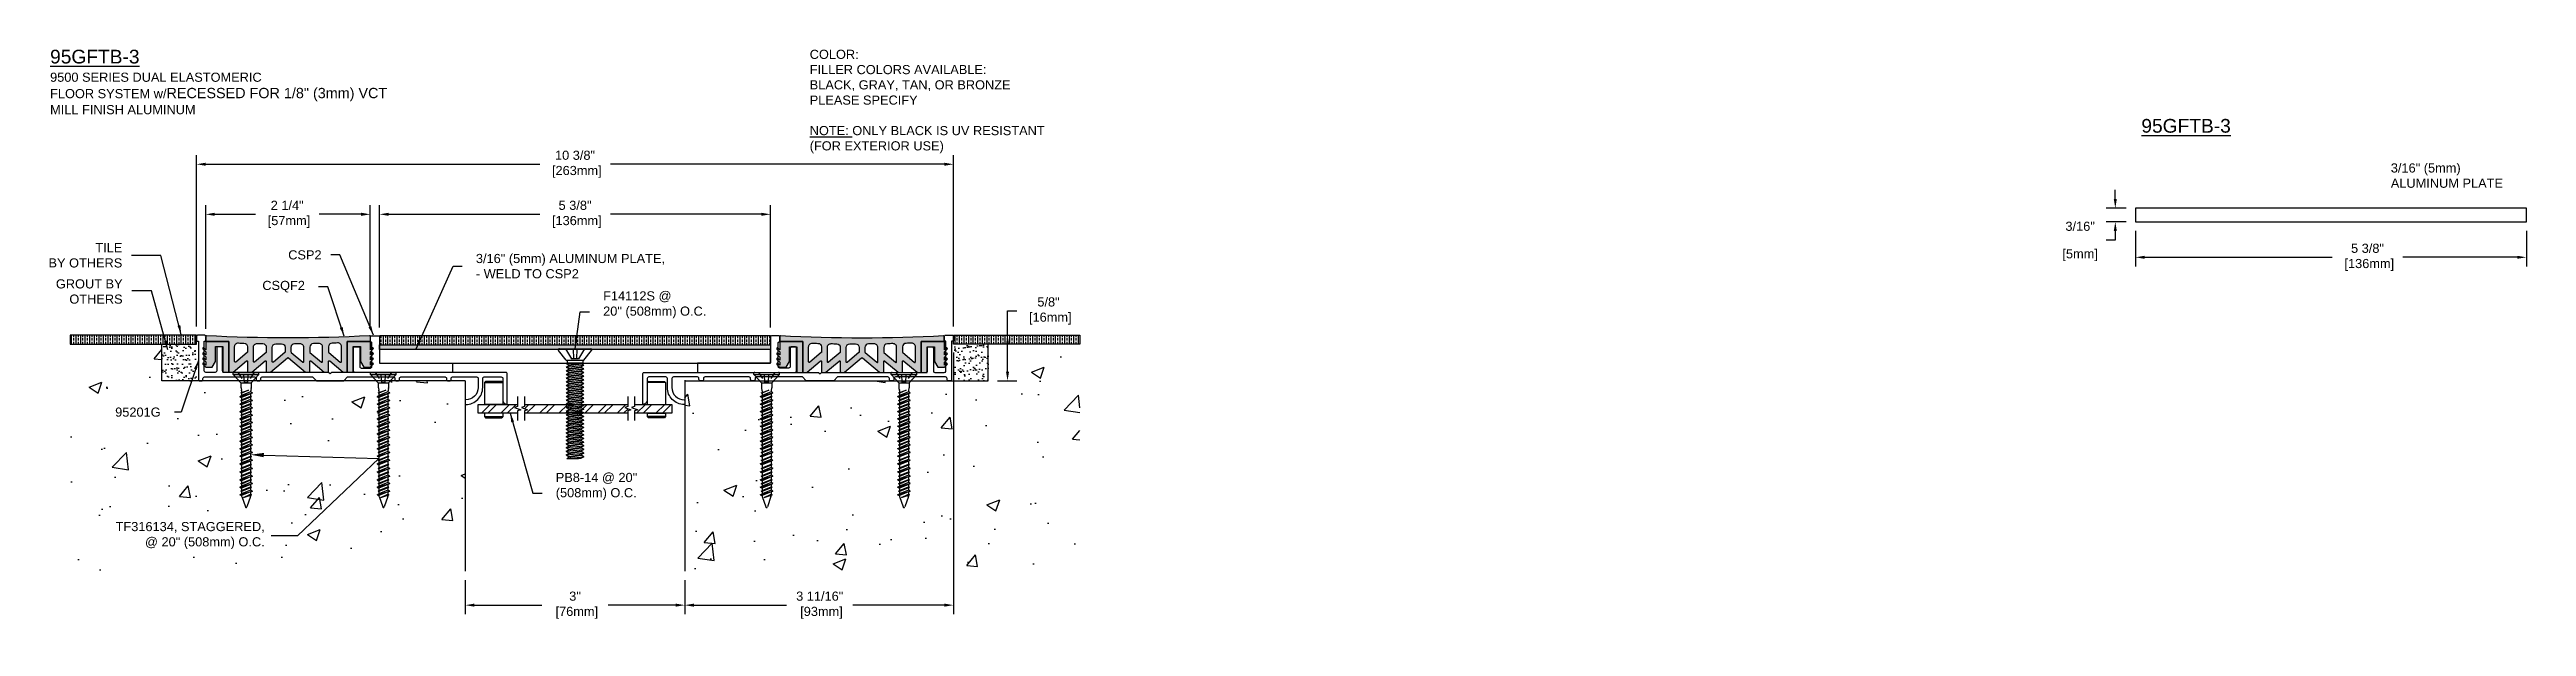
# Model space of a CAD drawing. Header units: inches. Extents: x 1.8 to 35.7, y -2.1 to 5.8.
import ezdxf
from ezdxf import colors
from ezdxf.entities.mleader import LeaderData, LeaderLine
from ezdxf.math import Vec2, Vec3

# ---------------------------------------------------------------- set-up
doc = ezdxf.new("R2010")
doc.units = ezdxf.units.IN
doc.header["$MEASUREMENT"] = 0
doc.linetypes.add('DASHED', pattern=[0.75, 0.5, -0.25])
for name, color, linetype in [('anchors', 4, 'Continuous'), ('conditions', 1, 'Continuous'), ('dimensions', 3, 'Continuous'), ('FILLER', 2, 'Continuous'), ('METALS', 7, 'Continuous'), ('text', 2, 'Continuous')]:
    doc.layers.add(name, color=color, linetype=linetype)
doc.styles.add('ARIAL', font='arial.ttf')
doc.dimstyles.new('Arial', dxfattribs={"dimtxt": 0.125, "dimasz": 0.125, "dimexe": 0.125, "dimexo": 0.125, "dimgap": 0.125, "dimtad": 0, "dimtih": 1, "dimtoh": 1, "dimdec": 4, "dimzin": 0, "dimdsep": 46, "dimlunit": 4, "dimtxsty": 'ARIAL', "dimcen": 0.125, "dimadec": 0, "dimazin": 0, "dimtfac": 1, "dimtdec": 4, "dimtofl": 0, "dimtmove": 0, "dimatfit": 3, "dimfxl": 0, "dimfrac": 2, "dimtolj": 1, "dimtzin": 0, "dimarcsym": 0})

msp = doc.modelspace()

# ---------------------------------------------------------------- texts
at = {"layer": 'text', "attachment_point": 1, "style": 'ARIAL'}
for s, insert, char_height, width in [('{\\L95GFTB-3\\P\\H0.6667x;\\l9500 SERIES DUAL ELASTOMERIC\\PFLOOR SYSTEM w/\\H1.1249x;RECESSED FOR 1/8" (3mm) VCT\\P\\H0.88893x;MILL FINISH ALUMINUM}', (1.81951, 5.79115), 0.1875, 7.03125), ('COLOR:{\\L                           }   \\~\\PFILLER COLORS AVAILABLE:\\PBLACK, GRAY, TAN, OR BRONZE\\PPLEASE SPECIFY\\~\\P\\P{\\LNOTE:} ONLY BLACK IS UV RESISTANT\\P(FOR EXTERIOR USE) ', (12.20115, 5.79115), 0.125, 3.515625), ('{\\L95GFTB-3}', (30.40083, 4.84582), 0.1875, 1.875)]:
    msp.add_mtext(s, dxfattribs=dict(at, insert=insert, char_height=char_height, width=width))
at = {"layer": 'text', "char_height": 0.125, "style": 'ARIAL'}
for s, insert, attachment_point in [('3/16" (5mm)\\PALUMINUM PLATE', (33.81024, 4.07151), 4), ('TILE\\PBY OTHERS', (2.80672, 2.98239), 6), ('CSP2', (5.52996, 2.98809), 6), ('3/16" (5mm) ALUMINUM PLATE,\\P- WELD TO CSP2', (7.6392, 2.83431), 4), ('GROUT BY\\POTHERS', (2.81077, 2.48767), 6), ('CSQF2', (5.30237, 2.55416), 6), ('F14112S @\\P20" (508mm) O.C.', (9.37805, 2.30564), 4), ('95201G', (3.33027, 0.8397), 6), ('PB8-14 @ 20"\\P(508mm) O.C.', (8.73055, -0.17515), 4)]:
    msp.add_mtext(s, dxfattribs=dict(at, insert=insert, attachment_point=attachment_point))

# ---------------------------------------------------------------- blocks, each defined once
blk = doc.blocks.new('*D1')
at = {"layer": 'DEFPOINTS', "color": 0}
for p in [(11.666, 3.543), (6.322, 1.873), (11.666, 1.873)]:
    blk.add_point(p, dxfattribs=at)
at = {"layer": 'dimensions', "color": 0, "lineweight": -2}
for p, q in [((6.322, 1.998), (6.322, 3.668)), ((6.447, 3.543), (8.511, 3.543)), ((11.541, 3.543), (9.477, 3.543)), ((11.666, 1.998), (11.666, 3.668))]:
    blk.add_line(p, q, dxfattribs=at)
at = {"layer": 'dimensions', "color": 0}
for points in [[(6.447, 3.564), (6.447, 3.522), (6.322, 3.543)], [(11.541, 3.564), (11.541, 3.522), (11.666, 3.543)]]:
    blk.add_solid(points, dxfattribs=at)
at = {"layer": 'dimensions', "color": 0, "insert": (8.994, 3.543), "char_height": 0.125, "attachment_point": 5, "style": 'ARIAL'}
blk.add_mtext('\\A1;5 3/8"\\P [136mm]', dxfattribs=at)
blk = doc.blocks.new('*D2')
at = {"layer": 'DEFPOINTS', "color": 0}
for p in [(14.166, 4.227), (3.821, 1.883), (14.166, 1.883)]:
    blk.add_point(p, dxfattribs=at)
at = {"layer": 'dimensions', "color": 0, "lineweight": -2}
for p, q in [((3.821, 2.008), (3.821, 4.352)), ((3.946, 4.227), (8.511, 4.227)), ((14.041, 4.227), (9.477, 4.227)), ((14.166, 2.008), (14.166, 4.352))]:
    blk.add_line(p, q, dxfattribs=at)
at = {"layer": 'dimensions', "color": 0}
for points in [[(3.946, 4.248), (3.946, 4.206), (3.821, 4.227)], [(14.041, 4.248), (14.041, 4.206), (14.166, 4.227)]]:
    blk.add_solid(points, dxfattribs=at)
at = {"layer": 'dimensions', "color": 0, "insert": (8.994, 4.227), "char_height": 0.125, "attachment_point": 5, "style": 'ARIAL'}
blk.add_mtext('\\A1;10 3/8"\\P [263mm]', dxfattribs=at)
blk = doc.blocks.new('F14112S')
for p, q in [((-0.214, 0), (0.214, 0)), ((-0.128, 0), (-0.047, -0.137)), ((-0.025, 0), (-0.02, -0.137)), ((0.025, 0), (0.02, -0.137)), ((0.128, 0), (0.048, -0.137)), ((-0.119, -0.155), (-0.226, -0.024)), ((-0.119, -0.155), (0.119, -0.155)), ((-0.119, -0.2), (-0.108, -0.195)), ((-0.119, -0.2), (-0.068, -0.195)), ((-0.119, -0.2), (-0.085, -0.22)), ((-0.119, -0.25), (0.119, -0.225)), ((-0.119, -0.25), (-0.085, -0.23)), ((-0.119, -0.25), (-0.085, -0.27)), ((-0.119, -0.3), (0.119, -0.275)), ((-0.119, -0.3), (-0.085, -0.28)), ((-0.119, -0.3), (-0.085, -0.32)), ((-0.119, -0.35), (0.119, -0.325)), ((-0.119, -0.35), (-0.085, -0.33)), ((-0.108, -0.155), (-0.108, -0.195)), ((0.108, -0.195), (-0.108, -0.195)), ((-0.085, -0.22), (0.085, -0.195)), ((-0.085, -0.23), (0.085, -0.205)), ((-0.085, -0.22), (-0.085, -0.23)), ((-0.085, -0.27), (0.085, -0.245)), ((-0.085, -0.28), (0.085, -0.255)), ((-0.085, -0.27), (-0.085, -0.28)), ((-0.085, -0.32), (0.085, -0.295)), ((-0.085, -0.33), (0.085, -0.305)), ((-0.085, -0.32), (-0.085, -0.33)), ((0.048, -0.137), (-0.047, -0.137)), ((0.108, -0.195), (0.085, -0.205)), ((0.119, -0.225), (0.085, -0.205)), ((0.119, -0.225), (0.085, -0.245)), ((0.085, -0.245), (0.085, -0.255)), ((0.119, -0.275), (0.085, -0.255)), ((0.119, -0.275), (0.085, -0.295)), ((0.085, -0.295), (0.085, -0.305)), ((0.119, -0.325), (0.085, -0.305)), ((0.119, -0.325), (0.085, -0.345)), ((0.108, -0.155), (0.108, -0.195)), ((0.119, -0.155), (0.226, -0.024)), ((-0.119, -0.35), (-0.085, -0.37)), ((-0.119, -0.4), (0.119, -0.375)), ((-0.119, -0.4), (-0.085, -0.38)), ((-0.119, -0.4), (-0.085, -0.42)), ((-0.119, -0.45), (0.119, -0.425)), ((-0.119, -0.45), (-0.085, -0.43)), ((-0.119, -0.45), (-0.085, -0.47)), ((-0.119, -0.5), (0.119, -0.475)), ((-0.119, -0.5), (-0.085, -0.48)), ((-0.119, -0.5), (-0.085, -0.52)), ((-0.119, -0.55), (0.119, -0.525)), ((-0.119, -0.55), (-0.085, -0.53)), ((-0.119, -0.55), (-0.085, -0.57)), ((-0.119, -0.6), (0.119, -0.575)), ((-0.119, -0.6), (-0.085, -0.58)), ((-0.119, -0.6), (-0.085, -0.62)), ((-0.119, -0.65), (0.119, -0.625)), ((-0.119, -0.65), (-0.085, -0.63)), ((-0.119, -0.65), (-0.085, -0.67)), ((-0.119, -0.7), (0.119, -0.675)), ((-0.085, -0.37), (0.085, -0.345)), ((-0.085, -0.38), (0.085, -0.355)), ((-0.085, -0.37), (-0.085, -0.38)), ((-0.085, -0.42), (0.085, -0.395)), ((-0.085, -0.43), (0.085, -0.405)), ((-0.085, -0.42), (-0.085, -0.43)), ((-0.085, -0.47), (0.085, -0.445)), ((-0.085, -0.48), (0.085, -0.455)), ((-0.085, -0.47), (-0.085, -0.48)), ((-0.085, -0.52), (0.085, -0.495)), ((-0.085, -0.53), (0.085, -0.505)), ((-0.085, -0.52), (-0.085, -0.53)), ((-0.085, -0.57), (0.085, -0.545)), ((-0.085, -0.58), (0.085, -0.555)), ((-0.085, -0.57), (-0.085, -0.58)), ((-0.085, -0.62), (0.085, -0.595)), ((-0.085, -0.63), (0.085, -0.605)), ((-0.085, -0.62), (-0.085, -0.63)), ((-0.085, -0.67), (0.085, -0.645)), ((-0.085, -0.68), (0.085, -0.655)), ((-0.085, -0.67), (-0.085, -0.68)), ((0.085, -0.345), (0.085, -0.355)), ((0.119, -0.375), (0.085, -0.355)), ((0.119, -0.375), (0.085, -0.395)), ((0.085, -0.395), (0.085, -0.405)), ((0.119, -0.425), (0.085, -0.405)), ((0.119, -0.425), (0.085, -0.445)), ((0.085, -0.445), (0.085, -0.455)), ((0.119, -0.475), (0.085, -0.455)), ((0.119, -0.475), (0.085, -0.495)), ((0.085, -0.495), (0.085, -0.505)), ((0.119, -0.525), (0.085, -0.505)), ((0.119, -0.525), (0.085, -0.545)), ((0.085, -0.545), (0.085, -0.555)), ((0.119, -0.575), (0.085, -0.555)), ((0.119, -0.575), (0.085, -0.595)), ((0.085, -0.595), (0.085, -0.605)), ((0.119, -0.625), (0.085, -0.605)), ((0.119, -0.625), (0.085, -0.645)), ((0.085, -0.645), (0.085, -0.655)), ((0.119, -0.675), (0.085, -0.655)), ((0.119, -0.675), (0.085, -0.695)), ((-0.119, -0.7), (-0.085, -0.68)), ((-0.119, -0.7), (-0.085, -0.72)), ((-0.119, -0.75), (0.119, -0.725)), ((-0.119, -0.75), (-0.085, -0.73)), ((-0.119, -0.75), (-0.085, -0.77)), ((-0.119, -0.8), (0.119, -0.775)), ((-0.119, -0.8), (-0.085, -0.78)), ((-0.119, -0.8), (-0.085, -0.82)), ((-0.119, -0.85), (0.119, -0.825)), ((-0.119, -0.85), (-0.085, -0.83)), ((-0.119, -0.85), (-0.085, -0.87)), ((-0.119, -0.9), (0.119, -0.875)), ((-0.119, -0.9), (-0.085, -0.88)), ((-0.119, -0.9), (-0.085, -0.92)), ((-0.119, -0.95), (0.119, -0.925)), ((-0.119, -0.95), (-0.085, -0.93)), ((-0.119, -0.95), (-0.085, -0.97)), ((-0.119, -1), (0.119, -0.975)), ((-0.119, -1), (-0.085, -0.98)), ((-0.119, -1), (-0.085, -1.02)), ((-0.085, -0.72), (0.085, -0.695)), ((-0.085, -0.73), (0.085, -0.705)), ((-0.085, -0.72), (-0.085, -0.73)), ((-0.085, -0.77), (0.085, -0.745)), ((-0.085, -0.78), (0.085, -0.755)), ((-0.085, -0.77), (-0.085, -0.78)), ((-0.085, -0.82), (0.085, -0.795)), ((-0.085, -0.83), (0.085, -0.805)), ((-0.085, -0.82), (-0.085, -0.83)), ((-0.085, -0.87), (0.085, -0.845)), ((-0.085, -0.88), (0.085, -0.855)), ((-0.085, -0.87), (-0.085, -0.88)), ((-0.085, -0.92), (0.085, -0.895)), ((-0.085, -0.93), (0.085, -0.905)), ((-0.085, -0.92), (-0.085, -0.93)), ((-0.085, -0.97), (0.085, -0.945)), ((-0.085, -0.98), (0.085, -0.955)), ((-0.085, -0.97), (-0.085, -0.98)), ((-0.085, -1.02), (0.085, -0.995)), ((-0.085, -1.03), (0.085, -1.005)), ((0.085, -0.695), (0.085, -0.705)), ((0.119, -0.725), (0.085, -0.705)), ((0.119, -0.725), (0.085, -0.745)), ((0.085, -0.745), (0.085, -0.755)), ((0.119, -0.775), (0.085, -0.755)), ((0.119, -0.775), (0.085, -0.795)), ((0.085, -0.795), (0.085, -0.805)), ((0.119, -0.825), (0.085, -0.805)), ((0.119, -0.825), (0.085, -0.845)), ((0.085, -0.845), (0.085, -0.855)), ((0.119, -0.875), (0.085, -0.855)), ((0.119, -0.875), (0.085, -0.895)), ((0.085, -0.895), (0.085, -0.905)), ((0.119, -0.925), (0.085, -0.905)), ((0.119, -0.925), (0.085, -0.945)), ((0.085, -0.945), (0.085, -0.955)), ((0.119, -0.975), (0.085, -0.955)), ((0.119, -0.975), (0.085, -0.995)), ((0.085, -0.995), (0.085, -1.005)), ((0.119, -1.025), (0.085, -1.005)), ((-0.119, -1.05), (0.119, -1.025)), ((-0.119, -1.05), (-0.085, -1.03)), ((-0.119, -1.05), (-0.085, -1.07)), ((-0.119, -1.1), (0.119, -1.075)), ((-0.119, -1.1), (-0.085, -1.08)), ((-0.119, -1.1), (-0.085, -1.12)), ((-0.119, -1.15), (0.119, -1.125)), ((-0.119, -1.15), (-0.085, -1.13)), ((-0.119, -1.15), (-0.085, -1.17)), ((-0.119, -1.2), (0.119, -1.175)), ((-0.119, -1.2), (-0.085, -1.18)), ((-0.119, -1.2), (-0.085, -1.22)), ((-0.119, -1.25), (0.119, -1.225)), ((-0.119, -1.25), (-0.085, -1.23)), ((-0.119, -1.25), (-0.085, -1.27)), ((-0.119, -1.3), (0.119, -1.275)), ((-0.119, -1.3), (-0.085, -1.28)), ((-0.119, -1.3), (-0.085, -1.32)), ((-0.119, -1.35), (0.119, -1.325)), ((-0.119, -1.35), (-0.085, -1.33)), ((-0.119, -1.35), (-0.085, -1.37)), ((-0.085, -1.02), (-0.085, -1.03)), ((-0.085, -1.07), (0.085, -1.045)), ((-0.085, -1.08), (0.085, -1.055)), ((-0.085, -1.07), (-0.085, -1.08)), ((-0.085, -1.12), (0.085, -1.095)), ((-0.085, -1.13), (0.085, -1.105)), ((-0.085, -1.12), (-0.085, -1.13)), ((-0.085, -1.17), (0.085, -1.145)), ((-0.085, -1.18), (0.085, -1.155)), ((-0.085, -1.17), (-0.085, -1.18)), ((-0.085, -1.22), (0.085, -1.195)), ((-0.085, -1.23), (0.085, -1.205)), ((-0.085, -1.22), (-0.085, -1.23)), ((-0.085, -1.27), (0.085, -1.245)), ((-0.085, -1.28), (0.085, -1.255)), ((-0.085, -1.27), (-0.085, -1.28)), ((-0.085, -1.32), (0.085, -1.295)), ((-0.085, -1.33), (0.085, -1.305)), ((-0.085, -1.32), (-0.085, -1.33)), ((-0.085, -1.37), (0.085, -1.345)), ((0.119, -1.025), (0.085, -1.045)), ((0.085, -1.045), (0.085, -1.055)), ((0.119, -1.075), (0.085, -1.055)), ((0.119, -1.075), (0.085, -1.095)), ((0.085, -1.095), (0.085, -1.105)), ((0.119, -1.125), (0.085, -1.105)), ((0.119, -1.125), (0.085, -1.145)), ((0.085, -1.145), (0.085, -1.155)), ((0.119, -1.175), (0.085, -1.155)), ((0.119, -1.175), (0.085, -1.195)), ((0.085, -1.195), (0.085, -1.205)), ((0.119, -1.225), (0.085, -1.205)), ((0.119, -1.225), (0.085, -1.245)), ((0.085, -1.245), (0.085, -1.255)), ((0.119, -1.275), (0.085, -1.255)), ((0.119, -1.275), (0.085, -1.295)), ((0.085, -1.295), (0.085, -1.305)), ((0.119, -1.325), (0.085, -1.305)), ((0.119, -1.325), (0.085, -1.345)), ((0.085, -1.345), (0.085, -1.355)), ((-0.119, -1.4), (0.119, -1.375)), ((-0.119, -1.4), (-0.085, -1.38)), ((-0.119, -1.4), (-0.085, -1.42)), ((-0.119, -1.45), (0.119, -1.425)), ((-0.119, -1.45), (-0.085, -1.43)), ((-0.119, -1.45), (-0.085, -1.47)), ((-0.11, -1.5), (0.119, -1.475)), ((-0.11, -1.5), (-0.085, -1.48)), ((-0.11, -1.5), (0.048, -1.5)), ((-0.085, -1.38), (0.085, -1.355)), ((-0.085, -1.37), (-0.085, -1.38)), ((-0.085, -1.42), (0.085, -1.395)), ((-0.085, -1.43), (0.085, -1.405)), ((-0.085, -1.42), (-0.085, -1.43)), ((-0.085, -1.47), (0.085, -1.445)), ((-0.085, -1.48), (0.085, -1.455)), ((-0.085, -1.47), (-0.085, -1.48)), ((0.048, -1.5), (0.085, -1.495)), ((0.119, -1.375), (0.085, -1.355)), ((0.119, -1.375), (0.085, -1.395)), ((0.085, -1.395), (0.085, -1.405)), ((0.119, -1.425), (0.085, -1.405)), ((0.119, -1.425), (0.085, -1.445)), ((0.085, -1.445), (0.085, -1.455)), ((0.119, -1.475), (0.085, -1.455)), ((0.119, -1.475), (0.085, -1.495))]:
    blk.add_line(p, q)
for centre, start, end in [((-0.214, -0.015), 90, 219.032), ((0.214, -0.015), 320.968, 90)]:
    blk.add_arc(centre, 0.015, start, end)
blk = doc.blocks.new('*D3')
at = {"layer": 'DEFPOINTS', "color": 0}
for p in [(14.166, 1.778), (10.494, -1.331), (10.494, -1.797)]:
    blk.add_point(p, dxfattribs=at)
at = {"layer": 'dimensions', "color": 0, "lineweight": -2}
for p, q in [((14.166, 1.653), (14.166, -1.922)), ((10.494, -1.456), (10.494, -1.922)), ((10.619, -1.797), (11.885, -1.797)), ((14.041, -1.797), (12.791, -1.797))]:
    blk.add_line(p, q, dxfattribs=at)
at = {"layer": 'dimensions', "color": 0}
for points in [[(10.619, -1.776), (10.619, -1.818), (10.494, -1.797)], [(14.041, -1.776), (14.041, -1.818), (14.166, -1.797)]]:
    blk.add_solid(points, dxfattribs=at)
at = {"layer": 'dimensions', "color": 0, "insert": (12.338, -1.797), "char_height": 0.125, "attachment_point": 5, "style": 'ARIAL'}
blk.add_mtext('\\A1;3 11/16"\\P [93mm]', dxfattribs=at)
blk = doc.blocks.new('*D4')
at = {"layer": 'DEFPOINTS', "color": 0}
for p in [(7.494, -1.331), (10.494, -1.331), (10.494, -1.797)]:
    blk.add_point(p, dxfattribs=at)
at = {"layer": 'dimensions', "color": 0, "lineweight": -2}
for p, q in [((7.494, -1.456), (7.494, -1.922)), ((10.494, -1.456), (10.494, -1.922)), ((7.619, -1.797), (8.541, -1.797)), ((10.369, -1.797), (9.447, -1.797))]:
    blk.add_line(p, q, dxfattribs=at)
at = {"layer": 'dimensions', "color": 0}
for points in [[(7.619, -1.776), (7.619, -1.818), (7.494, -1.797)], [(10.369, -1.776), (10.369, -1.818), (10.494, -1.797)]]:
    blk.add_solid(points, dxfattribs=at)
at = {"layer": 'dimensions', "color": 0, "insert": (8.994, -1.797), "char_height": 0.125, "attachment_point": 5, "style": 'ARIAL'}
blk.add_mtext('\\A1;3"\\P [76mm]', dxfattribs=at)
blk = doc.blocks.new('*D5')
at = {"layer": 'DEFPOINTS', "color": 0}
for p in [(6.196, 3.543), (3.946, 1.855), (6.196, 1.855)]:
    blk.add_point(p, dxfattribs=at)
at = {"layer": 'dimensions', "color": 0, "lineweight": -2}
for p, q in [((3.946, 1.98), (3.946, 3.668)), ((4.071, 3.543), (4.625, 3.543)), ((6.071, 3.543), (5.495, 3.543)), ((6.196, 1.98), (6.196, 3.668))]:
    blk.add_line(p, q, dxfattribs=at)
at = {"layer": 'dimensions', "color": 0}
for points in [[(4.071, 3.564), (4.071, 3.522), (3.946, 3.543)], [(6.071, 3.564), (6.071, 3.522), (6.196, 3.543)]]:
    blk.add_solid(points, dxfattribs=at)
at = {"layer": 'dimensions', "color": 0, "insert": (5.06, 3.543), "char_height": 0.125, "attachment_point": 5, "style": 'ARIAL'}
blk.add_mtext('\\A1;2 1/4"\\P [57mm]', dxfattribs=at)
blk = doc.blocks.new('csp2')
blk.add_lwpolyline([(0, 0.33, -0.414214), (0.02, 0.35), (0.066, 0.35, -0.414214), (0.086, 0.33), (0.086, 0.08, 0.414214), (0.106, 0.06), (0.23, 0.06, 0.414214), (0.25, 0.08), (0.25, 0.405, 0.414214), (0.24, 0.415, -0.414214), (0.23, 0.425), (0.23, 0.49, -0.414214), (0.24, 0.5), (0.335, 0.5, -0.414214), (0.355, 0.48), (0.355, 0.135, 0.414214), (0.365, 0.125), (1.355, 0.125), (1.355, 0), (0.335, 0), (0.02, 0, -0.414214), (0, 0.02)], format="xyb", close=True)
blk = doc.blocks.new('A$C63CB1885')
for p, q in [((-0.176, 0), (-0.175, 0.018)), ((-0.176, 0), (0.176, 0)), ((-0.176, 0), (-0.07, -0.113)), ((-0.163, 0.029), (0.163, 0.029)), ((0.07, -0.113), (0.176, 0)), ((0.176, 0), (0.175, 0.018)), ((-0.086, -0.302), (0.086, -0.251)), ((-0.086, -0.302), (-0.062, -0.289)), ((-0.086, -0.302), (-0.062, -0.315)), ((-0.074, -0.251), (0.032, -0.215)), ((-0.074, -0.251), (-0.062, -0.245)), ((-0.074, -0.251), (-0.062, -0.257)), ((-0.074, -0.353), (0.074, -0.302)), ((-0.07, -0.113), (0.07, -0.113)), ((-0.07, -0.113), (-0.07, -0.18)), ((-0.069, -0.189), (-0.063, -0.215)), ((-0.062, -0.245), (0.032, -0.215)), ((0.032, -0.215), (-0.062, -0.257)), ((-0.062, -0.225), (-0.062, -0.245)), ((0.062, -0.238), (-0.062, -0.289)), ((-0.062, -0.257), (-0.062, -0.289)), ((0.062, -0.264), (-0.062, -0.315)), ((-0.062, -0.346), (0.062, -0.296)), ((0.062, -0.308), (-0.062, -0.359)), ((-0.062, -0.315), (-0.062, -0.346)), ((0.062, -0.225), (0.062, -0.238)), ((0.086, -0.251), (0.062, -0.238)), ((0.086, -0.251), (0.062, -0.264)), ((0.062, -0.264), (0.062, -0.296)), ((0.074, -0.302), (0.062, -0.296)), ((0.074, -0.302), (0.062, -0.308)), ((0.062, -0.308), (0.062, -0.34)), ((0.069, -0.189), (0.063, -0.215)), ((0.07, -0.113), (0.07, -0.18)), ((-0.086, -0.403), (0.086, -0.353)), ((-0.086, -0.403), (-0.062, -0.391)), ((-0.086, -0.403), (-0.062, -0.416)), ((-0.086, -0.505), (0.086, -0.454)), ((-0.086, -0.505), (-0.062, -0.492)), ((-0.086, -0.505), (-0.062, -0.518)), ((-0.086, -0.607), (0.086, -0.556)), ((-0.086, -0.607), (-0.062, -0.594)), ((-0.086, -0.607), (-0.062, -0.619)), ((-0.086, -0.708), (0.086, -0.657)), ((-0.074, -0.353), (-0.062, -0.346)), ((-0.074, -0.353), (-0.062, -0.359)), ((-0.074, -0.454), (0.074, -0.403)), ((-0.074, -0.454), (-0.062, -0.448)), ((-0.074, -0.454), (-0.062, -0.46)), ((-0.074, -0.556), (0.074, -0.505)), ((-0.074, -0.556), (-0.062, -0.55)), ((-0.074, -0.556), (-0.062, -0.562)), ((-0.074, -0.657), (0.074, -0.607)), ((-0.074, -0.657), (-0.062, -0.651)), ((-0.074, -0.657), (-0.062, -0.664)), ((0.062, -0.34), (-0.062, -0.391)), ((-0.062, -0.359), (-0.062, -0.391)), ((0.062, -0.366), (-0.062, -0.416)), ((-0.062, -0.448), (0.062, -0.397)), ((0.062, -0.41), (-0.062, -0.46)), ((-0.062, -0.416), (-0.062, -0.448)), ((0.062, -0.441), (-0.062, -0.492)), ((-0.062, -0.46), (-0.062, -0.492)), ((0.062, -0.467), (-0.062, -0.518)), ((-0.062, -0.55), (0.062, -0.499)), ((0.062, -0.511), (-0.062, -0.562)), ((-0.062, -0.518), (-0.062, -0.55)), ((0.062, -0.543), (-0.062, -0.594)), ((-0.062, -0.562), (-0.062, -0.594)), ((0.062, -0.569), (-0.062, -0.619)), ((-0.062, -0.651), (0.062, -0.6)), ((0.062, -0.613), (-0.062, -0.664)), ((-0.062, -0.619), (-0.062, -0.651)), ((0.062, -0.644), (-0.062, -0.695)), ((-0.062, -0.664), (-0.062, -0.695)), ((0.062, -0.67), (-0.062, -0.721)), ((0.086, -0.353), (0.062, -0.34)), ((0.086, -0.353), (0.062, -0.366)), ((0.062, -0.366), (0.062, -0.397)), ((0.074, -0.403), (0.062, -0.397)), ((0.074, -0.403), (0.062, -0.41)), ((0.062, -0.41), (0.062, -0.441)), ((0.086, -0.454), (0.062, -0.441)), ((0.086, -0.454), (0.062, -0.467)), ((0.062, -0.467), (0.062, -0.499)), ((0.074, -0.505), (0.062, -0.499)), ((0.074, -0.505), (0.062, -0.511)), ((0.062, -0.511), (0.062, -0.543)), ((0.086, -0.556), (0.062, -0.543)), ((0.086, -0.556), (0.062, -0.569)), ((0.062, -0.569), (0.062, -0.6)), ((0.074, -0.607), (0.062, -0.6)), ((0.074, -0.607), (0.062, -0.613)), ((0.062, -0.613), (0.062, -0.644)), ((0.086, -0.657), (0.062, -0.644)), ((0.086, -0.657), (0.062, -0.67)), ((0.062, -0.67), (0.062, -0.702)), ((-0.086, -0.708), (-0.062, -0.695)), ((-0.086, -0.708), (-0.062, -0.721)), ((-0.086, -0.81), (0.086, -0.759)), ((-0.086, -0.81), (-0.062, -0.797)), ((-0.086, -0.81), (-0.062, -0.823)), ((-0.086, -0.911), (0.086, -0.86)), ((-0.086, -0.911), (-0.062, -0.898)), ((-0.086, -0.911), (-0.062, -0.924)), ((-0.086, -1.013), (0.086, -0.962)), ((-0.086, -1.013), (-0.062, -1)), ((-0.086, -1.013), (-0.062, -1.026)), ((-0.074, -0.759), (0.074, -0.708)), ((-0.074, -0.759), (-0.062, -0.753)), ((-0.074, -0.759), (-0.062, -0.765)), ((-0.074, -0.86), (0.074, -0.81)), ((-0.074, -0.86), (-0.062, -0.854)), ((-0.074, -0.86), (-0.062, -0.867)), ((-0.074, -0.962), (0.074, -0.911)), ((-0.074, -0.962), (-0.062, -0.956)), ((-0.074, -0.962), (-0.062, -0.968)), ((-0.074, -1.064), (0.074, -1.013)), ((-0.062, -0.753), (0.062, -0.702)), ((0.062, -0.714), (-0.062, -0.765)), ((-0.062, -0.721), (-0.062, -0.753)), ((0.062, -0.746), (-0.062, -0.797)), ((-0.062, -0.765), (-0.062, -0.797)), ((0.062, -0.772), (-0.062, -0.823)), ((-0.062, -0.854), (0.062, -0.804)), ((0.062, -0.816), (-0.062, -0.867)), ((-0.062, -0.823), (-0.062, -0.854)), ((0.062, -0.848), (-0.062, -0.898)), ((-0.062, -0.867), (-0.062, -0.898)), ((0.062, -0.873), (-0.062, -0.924)), ((-0.062, -0.956), (0.062, -0.905)), ((0.062, -0.917), (-0.062, -0.968)), ((-0.062, -0.924), (-0.062, -0.956)), ((0.062, -0.949), (-0.062, -1)), ((-0.062, -0.968), (-0.062, -1)), ((0.062, -0.975), (-0.062, -1.026)), ((-0.062, -1.057), (0.062, -1.007)), ((0.074, -0.708), (0.062, -0.702)), ((0.074, -0.708), (0.062, -0.714)), ((0.062, -0.714), (0.062, -0.746)), ((0.086, -0.759), (0.062, -0.746)), ((0.086, -0.759), (0.062, -0.772)), ((0.062, -0.772), (0.062, -0.804)), ((0.074, -0.81), (0.062, -0.804)), ((0.074, -0.81), (0.062, -0.816)), ((0.062, -0.816), (0.062, -0.848)), ((0.086, -0.86), (0.062, -0.848)), ((0.086, -0.86), (0.062, -0.873)), ((0.062, -0.873), (0.062, -0.905)), ((0.074, -0.911), (0.062, -0.905)), ((0.074, -0.911), (0.062, -0.917)), ((0.062, -0.917), (0.062, -0.949)), ((0.086, -0.962), (0.062, -0.949)), ((0.086, -0.962), (0.062, -0.975)), ((0.062, -0.975), (0.062, -1.007)), ((0.074, -1.013), (0.062, -1.007)), ((0.074, -1.013), (0.062, -1.019)), ((-0.086, -1.114), (0.086, -1.064)), ((-0.086, -1.114), (-0.062, -1.101)), ((-0.086, -1.114), (-0.062, -1.127)), ((-0.086, -1.222), (0.086, -1.171)), ((-0.086, -1.222), (-0.062, -1.209)), ((-0.086, -1.222), (-0.062, -1.235)), ((-0.086, -1.332), (0.086, -1.282)), ((-0.086, -1.332), (-0.062, -1.319)), ((-0.086, -1.332), (-0.062, -1.345)), ((-0.074, -1.064), (-0.062, -1.057)), ((-0.074, -1.064), (-0.062, -1.07)), ((-0.074, -1.171), (0.074, -1.121)), ((-0.074, -1.171), (-0.062, -1.165)), ((-0.074, -1.171), (-0.062, -1.178)), ((-0.074, -1.282), (0.074, -1.231)), ((-0.074, -1.282), (-0.062, -1.275)), ((-0.074, -1.282), (-0.062, -1.288)), ((-0.074, -1.387), (0.074, -1.336)), ((0.062, -1.019), (-0.062, -1.07)), ((-0.062, -1.026), (-0.062, -1.057)), ((0.062, -1.051), (-0.062, -1.101)), ((-0.062, -1.07), (-0.062, -1.101)), ((0.062, -1.077), (-0.062, -1.127)), ((-0.062, -1.165), (0.062, -1.115)), ((0.062, -1.127), (-0.062, -1.178)), ((-0.062, -1.127), (-0.062, -1.165)), ((0.062, -1.159), (-0.062, -1.209)), ((-0.062, -1.178), (-0.062, -1.209)), ((0.062, -1.184), (-0.062, -1.235)), ((-0.062, -1.275), (0.062, -1.225)), ((-0.062, -1.235), (-0.062, -1.275)), ((0.062, -1.237), (-0.062, -1.288)), ((0.062, -1.269), (-0.062, -1.319)), ((-0.062, -1.288), (-0.062, -1.319)), ((0.062, -1.295), (-0.062, -1.345)), ((-0.062, -1.381), (0.062, -1.33)), ((0.062, -1.343), (-0.062, -1.393)), ((-0.062, -1.345), (-0.062, -1.381)), ((0.062, -1.019), (0.062, -1.051)), ((0.086, -1.064), (0.062, -1.051)), ((0.086, -1.064), (0.062, -1.077)), ((0.062, -1.077), (0.062, -1.115)), ((0.074, -1.121), (0.062, -1.115)), ((0.074, -1.121), (0.062, -1.127)), ((0.062, -1.127), (0.062, -1.159)), ((0.086, -1.171), (0.062, -1.159)), ((0.086, -1.171), (0.062, -1.184)), ((0.062, -1.184), (0.062, -1.225)), ((0.074, -1.231), (0.062, -1.225)), ((0.074, -1.231), (0.062, -1.237)), ((0.062, -1.237), (0.062, -1.269)), ((0.086, -1.282), (0.062, -1.269)), ((0.086, -1.282), (0.062, -1.295)), ((0.062, -1.295), (0.062, -1.33)), ((0.074, -1.336), (0.062, -1.33)), ((0.074, -1.336), (0.062, -1.343)), ((0.062, -1.343), (0.062, -1.374)), ((-0.086, -1.438), (0.086, -1.387)), ((-0.086, -1.438), (-0.062, -1.425)), ((-0.086, -1.438), (-0.062, -1.451)), ((-0.086, -1.54), (0.086, -1.489)), ((-0.086, -1.54), (-0.062, -1.527)), ((-0.086, -1.54), (-0.062, -1.553)), ((-0.086, -1.643), (0.086, -1.592)), ((-0.086, -1.643), (-0.062, -1.63)), ((-0.086, -1.643), (-0.062, -1.655)), ((-0.074, -1.387), (-0.062, -1.381)), ((-0.074, -1.387), (-0.062, -1.393)), ((-0.074, -1.489), (0.074, -1.439)), ((-0.074, -1.489), (-0.062, -1.483)), ((-0.074, -1.489), (-0.062, -1.496)), ((-0.074, -1.592), (0.074, -1.541)), ((-0.074, -1.592), (-0.062, -1.586)), ((-0.074, -1.592), (-0.062, -1.598)), ((0.062, -1.374), (-0.062, -1.425)), ((-0.062, -1.393), (-0.062, -1.425)), ((0.062, -1.4), (-0.062, -1.451)), ((-0.062, -1.483), (0.062, -1.433)), ((0.062, -1.445), (-0.062, -1.496)), ((-0.062, -1.451), (-0.062, -1.483)), ((0.062, -1.477), (-0.062, -1.527)), ((-0.062, -1.496), (-0.062, -1.527)), ((0.062, -1.502), (-0.062, -1.553)), ((-0.062, -1.586), (0.062, -1.535)), ((0.062, -1.547), (-0.062, -1.598)), ((-0.062, -1.553), (-0.062, -1.586)), ((0.062, -1.579), (-0.062, -1.63)), ((-0.062, -1.598), (-0.062, -1.63)), ((0.062, -1.605), (-0.062, -1.655)), ((-0.06, -1.668), (-0.01, -1.81)), ((-0.034, -1.679), (0.062, -1.636)), ((-0.034, -1.679), (0.074, -1.643)), ((0.062, -1.649), (-0.034, -1.679)), ((0.06, -1.668), (0.01, -1.81)), ((0.086, -1.387), (0.062, -1.374)), ((0.086, -1.387), (0.062, -1.4)), ((0.062, -1.4), (0.062, -1.433)), ((0.074, -1.439), (0.062, -1.433)), ((0.074, -1.439), (0.062, -1.445)), ((0.062, -1.445), (0.062, -1.477)), ((0.086, -1.489), (0.062, -1.477)), ((0.086, -1.489), (0.062, -1.502)), ((0.062, -1.502), (0.062, -1.535)), ((0.074, -1.541), (0.062, -1.535)), ((0.074, -1.541), (0.062, -1.547)), ((0.062, -1.547), (0.062, -1.579)), ((0.086, -1.592), (0.062, -1.579)), ((0.086, -1.592), (0.062, -1.605)), ((0.062, -1.605), (0.062, -1.652)), ((0.074, -1.643), (0.062, -1.636)), ((0.074, -1.643), (0.062, -1.649))]:
    blk.add_line(p, q)
at = {"linetype": 'DASHED', "ltscale": 0.025}
for p, q in [((-0.113, 0.029), (-0.024, -0.106)), ((-0.024, -0.106), (-0.031, 0.028)), ((0.024, -0.106), (0.031, 0.029)), ((0.112, 0.029), (0.024, -0.106)), ((-0.024, -0.106), (0.024, -0.106))]:
    blk.add_line(p, q, dxfattribs=at)
for centre, radius, start, end in [((-0.163, 0.017), 0.0112, 90, 175), ((0.163, 0.017), 0.0112, 5, 90), ((-0.023, -0.18), 0.0465, 180, 191.9357), ((-0.109, -0.225), 0.0465, 0, 11.9357), ((0.109, -0.225), 0.0465, 168.0643, 180), ((0.023, -0.18), 0.0465, 348.0643, 0), ((-0.016, -1.652), 0.0465, 183.9476, 199.3058), ((0.016, -1.652), 0.0465, 340.6942, 0), ((0, -1.806), 0.0106, 204.1001, 335.8999)]:
    blk.add_arc(centre, radius, start, end)
blk = doc.blocks.new('TF316134')
blk.add_blockref('A$C63CB1885', (0, -0.0285))
blk = doc.blocks.new('*D9')
at = {"layer": 'DEFPOINTS', "color": 0}
for p in [(30.32, 3.44), (35.664, 3.44), (35.664, 2.956)]:
    blk.add_point(p, dxfattribs=at)
at = {"layer": 'dimensions', "color": 0, "lineweight": -2}
for p, q in [((30.32, 3.315), (30.32, 2.831)), ((35.664, 3.315), (35.664, 2.831)), ((30.445, 2.956), (33.009, 2.956)), ((35.539, 2.956), (33.975, 2.956))]:
    blk.add_line(p, q, dxfattribs=at)
at = {"layer": 'dimensions', "color": 0}
for points in [[(30.445, 2.976), (30.445, 2.935), (30.32, 2.956)], [(35.539, 2.976), (35.539, 2.935), (35.664, 2.956)]]:
    blk.add_solid(points, dxfattribs=at)
at = {"layer": 'dimensions', "color": 0, "insert": (33.492, 2.956), "char_height": 0.125, "attachment_point": 5, "style": 'ARIAL'}
blk.add_mtext('\\A1;5 3/8"\\P [136mm]', dxfattribs=at)
blk = doc.blocks.new('*D10')
at = {"layer": 'DEFPOINTS', "color": 0}
for p in [(30.045, 3.44), (30.32, 3.627), (30.32, 3.44)]:
    blk.add_point(p, dxfattribs=at)
at = {"layer": 'dimensions', "color": 0, "lineweight": -2}
for p, q in [((30.045, 3.752), (30.045, 3.877)), ((30.195, 3.627), (29.92, 3.627)), ((30.195, 3.44), (29.92, 3.44)), ((30.045, 3.19), (29.92, 3.19)), ((30.045, 3.315), (30.045, 3.19))]:
    blk.add_line(p, q, dxfattribs=at)
at = {"layer": 'dimensions', "color": 0}
for points in [[(30.024, 3.752), (30.066, 3.752), (30.045, 3.627)], [(30.024, 3.315), (30.066, 3.315), (30.045, 3.44)]]:
    blk.add_solid(points, dxfattribs=at)
at = {"layer": 'dimensions', "color": 0, "char_height": 0.125, "attachment_point": 5, "style": 'ARIAL'}
for s, insert in [('\\A1;3/16"', (29.564, 3.379)), ('\\A1;[5mm]', (29.564, 2.985))]:
    blk.add_mtext(s, dxfattribs=dict(at, insert=insert))
blk = doc.blocks.new('*D11')
at = {"layer": 'DEFPOINTS', "color": 0}
for p in [(14.166, 1.893), (14.905, 1.893), (14.641, 1.268)]:
    blk.add_point(p, dxfattribs=at)
at = {"layer": 'dimensions', "color": 0, "lineweight": -2}
for p, q in [((14.905, 1.893), (14.905, 2.223)), ((14.905, 2.223), (15.03, 2.223)), ((14.291, 1.893), (15.03, 1.893)), ((14.905, 1.393), (14.905, 1.768)), ((14.766, 1.268), (15.03, 1.268))]:
    blk.add_line(p, q, dxfattribs=at)
at = {"layer": 'dimensions', "color": 0}
for points in [[(14.884, 1.768), (14.926, 1.768), (14.905, 1.893)], [(14.884, 1.393), (14.926, 1.393), (14.905, 1.268)]]:
    blk.add_solid(points, dxfattribs=at)
at = {"layer": 'dimensions', "color": 0, "insert": (15.465, 2.223), "char_height": 0.125, "attachment_point": 5, "style": 'ARIAL'}
blk.add_mtext('\\A1;5/8"\\P [16mm]', dxfattribs=at)
blk = doc.blocks.new('CSQF2')
h = blk.add_hatch(color=256)
h.paths.add_polyline_path([(4.559, 1.888, 0.430422), (4.548, 1.898, -0.027516), (2.319, 1.898, 0.430422), (2.309, 1.888), (2.309, 1.819), (2.624, 1.819), (2.624, 1.399), (2.676, 1.399, 0.176327), (2.682, 1.401), (2.864, 1.554, -0.63707), (2.88, 1.546), (2.88, 1.409, 0.414214), (2.89, 1.399), (2.932, 1.399, 0.176327), (2.939, 1.401), (3.121, 1.554, -0.63707), (3.137, 1.546), (3.137, 1.409, 0.414214), (3.147, 1.399), (3.189, 1.399, 0.176327), (3.195, 1.401), (3.427, 1.596, -0.36397), (3.44, 1.596), (3.672, 1.401, 0.176327), (3.679, 1.399), (3.721, 1.399, 0.414214), (3.731, 1.409), (3.731, 1.546, -0.63707), (3.747, 1.554), (3.929, 1.401, 0.176327), (3.935, 1.399), (3.977, 1.399, 0.414214), (3.987, 1.409), (3.987, 1.546, -0.63707), (4.004, 1.554), (4.186, 1.401, 0.176327), (4.192, 1.399), (4.244, 1.399), (4.244, 1.819), (4.559, 1.819)])
h.paths.add_polyline_path([(3.267, 1.788, 0.000939), (3.344, 1.788, -0.412919), (3.394, 1.738), (3.394, 1.676, -0.221695), (3.39, 1.669), (3.234, 1.537, -0.63707), (3.217, 1.545), (3.217, 1.738, -0.416611)], flags=16)
h.paths.add_polyline_path([(3.137, 1.74), (3.137, 1.676, -0.221695), (3.134, 1.669), (2.977, 1.537, -0.63707), (2.96, 1.545), (2.96, 1.742, -0.420307), (3.012, 1.792, 0.000939), (3.088, 1.79, -0.409242)], flags=16)
h.paths.add_polyline_path([(3.524, 1.788, 0.000939), (3.6, 1.788, -0.416611), (3.651, 1.738), (3.651, 1.545, -0.63707), (3.634, 1.537), (3.478, 1.669, -0.221695), (3.474, 1.676), (3.474, 1.738, -0.412919)], flags=16)
h.paths.add_polyline_path([(2.88, 1.746), (2.88, 1.676, -0.221695), (2.877, 1.669), (2.72, 1.537, -0.63707), (2.704, 1.545), (2.704, 1.749, -0.424014), (2.756, 1.799, 0.000939), (2.832, 1.796, -0.405574)], flags=16)
h.paths.add_polyline_path([(3.78, 1.79, 0.000939), (3.856, 1.792, -0.420307), (3.907, 1.742), (3.907, 1.545, -0.63707), (3.891, 1.537), (3.734, 1.669, -0.221695), (3.731, 1.676), (3.731, 1.74, -0.409242)], flags=16)
h.paths.add_polyline_path([(4.036, 1.796, 0.000939), (4.112, 1.799, -0.424014), (4.164, 1.749), (4.164, 1.545, -0.63707), (4.147, 1.537), (3.991, 1.669, -0.221695), (3.987, 1.676), (3.987, 1.746, -0.405574)], flags=16)
h.paths.add_polyline_path([(2.624, 1.819), (2.309, 1.819), (2.309, 1.707), (2.285, 1.731, 0.414214), (2.271, 1.731, 0.414214), (2.271, 1.717), (2.309, 1.679), (2.309, 1.637), (2.285, 1.661, 0.414214), (2.271, 1.661, 0.414214), (2.271, 1.647), (2.309, 1.609), (2.309, 1.567), (2.285, 1.591, 0.414214), (2.271, 1.591, 0.414214), (2.271, 1.577), (2.309, 1.539), (2.309, 1.497), (2.285, 1.521, 0.414214), (2.271, 1.521, 0.414214), (2.271, 1.507), (2.306, 1.472, 0.198912), (2.313, 1.469), (2.399, 1.469), (2.444, 1.547), (2.444, 1.749), (2.544, 1.749), (2.544, 1.399), (2.624, 1.399)])
h.paths.add_polyline_path([(4.324, 1.749), (4.424, 1.749), (4.424, 1.547), (4.469, 1.469), (4.555, 1.469, 0.198912), (4.562, 1.472), (4.597, 1.507, 0.414214), (4.597, 1.521, 0.414214), (4.583, 1.521), (4.559, 1.497), (4.559, 1.539), (4.597, 1.577, 0.414214), (4.597, 1.591, 0.414214), (4.583, 1.591), (4.559, 1.567), (4.559, 1.609), (4.597, 1.647, 0.414214), (4.597, 1.661, 0.414214), (4.583, 1.661), (4.559, 1.637), (4.559, 1.679), (4.597, 1.717, 0.414214), (4.597, 1.731, 0.414214), (4.583, 1.731), (4.559, 1.707), (4.559, 1.819), (4.244, 1.819), (4.244, 1.399), (4.324, 1.399)])
for p, q in [((2.309, 1.819), (2.624, 1.819)), ((2.624, 1.819), (2.309, 1.819)), ((2.624, 1.819), (2.624, 1.399)), ((2.624, 1.399), (2.624, 1.819)), ((4.244, 1.819), (4.244, 1.399)), ((4.559, 1.819), (4.244, 1.819)), ((4.244, 1.819), (4.559, 1.819)), ((4.244, 1.399), (4.244, 1.819))]:
    blk.add_line(p, q)
for points in [[(2.89, 1.399), (2.932, 1.399, 0.176327), (2.939, 1.401), (3.121, 1.554, -0.63707), (3.137, 1.546), (3.137, 1.409, 0.414214), (3.147, 1.399), (3.189, 1.399, 0.176327), (3.195, 1.401), (3.427, 1.596, -0.36397), (3.44, 1.596), (3.672, 1.401, 0.176327), (3.679, 1.399), (3.721, 1.399, 0.414214), (3.731, 1.409), (3.731, 1.546, -0.63707), (3.747, 1.554), (3.929, 1.401, 0.176327), (3.935, 1.399), (3.977, 1.399, 0.414214), (3.987, 1.409), (3.987, 1.546, -0.63707), (4.004, 1.554), (4.186, 1.401, 0.176327), (4.192, 1.399), (4.244, 1.399), (4.324, 1.399), (4.324, 1.749), (4.424, 1.749), (4.424, 1.547), (4.469, 1.469), (4.555, 1.469, 0.198912), (4.562, 1.472), (4.597, 1.507, 0.414214), (4.597, 1.521, 0.414214), (4.583, 1.521), (4.559, 1.497), (4.559, 1.539), (4.597, 1.577, 0.414214), (4.597, 1.591, 0.414214), (4.583, 1.591), (4.559, 1.567), (4.559, 1.609), (4.597, 1.647, 0.414214), (4.597, 1.661, 0.414214), (4.583, 1.661), (4.559, 1.637), (4.559, 1.679), (4.597, 1.717, 0.414214), (4.597, 1.731, 0.414214), (4.583, 1.731), (4.559, 1.707), (4.559, 1.819), (4.559, 1.888, 0.430422), (4.548, 1.898, -0.027516), (2.319, 1.898, 0.430422), (2.309, 1.888), (2.309, 1.819), (2.309, 1.707), (2.285, 1.731, 0.414214), (2.271, 1.731, 0.414214), (2.271, 1.717), (2.309, 1.679), (2.309, 1.637), (2.285, 1.661, 0.414214), (2.271, 1.661, 0.414214), (2.271, 1.647), (2.309, 1.609), (2.309, 1.567), (2.285, 1.591, 0.414214), (2.271, 1.591, 0.414214), (2.271, 1.577), (2.309, 1.539), (2.309, 1.497), (2.285, 1.521, 0.414214), (2.271, 1.521, 0.414214), (2.271, 1.507), (2.306, 1.472, 0.198912), (2.313, 1.469), (2.399, 1.469), (2.444, 1.547), (2.444, 1.749), (2.544, 1.749), (2.544, 1.399), (2.624, 1.399), (2.676, 1.399, 0.176327), (2.682, 1.401), (2.864, 1.554, -0.63707), (2.88, 1.546), (2.88, 1.409, 0.414214)], [(2.88, 1.676, -0.221695), (2.877, 1.669), (2.72, 1.537, -0.63707), (2.704, 1.545), (2.704, 1.749, -0.424014), (2.756, 1.799, 0.000939), (2.832, 1.796, -0.405574), (2.88, 1.746)], [(3.137, 1.74), (3.137, 1.676, -0.221695), (3.134, 1.669), (2.977, 1.537, -0.63707), (2.96, 1.545), (2.96, 1.742, -0.420307), (3.012, 1.792, 0.000939), (3.088, 1.79, -0.409242)], [(3.394, 1.738), (3.394, 1.676, -0.221695), (3.39, 1.669), (3.234, 1.537, -0.63707), (3.217, 1.545), (3.217, 1.738, -0.416611), (3.267, 1.788, 0.000939), (3.344, 1.788, -0.412919)], [(3.474, 1.738), (3.474, 1.676, 0.221695), (3.478, 1.669), (3.634, 1.537, 0.63707), (3.651, 1.545), (3.651, 1.738, 0.416611), (3.6, 1.788, -0.000939), (3.524, 1.788, 0.412919)], [(3.78, 1.79, 0.409242), (3.731, 1.74), (3.731, 1.676, 0.221695), (3.734, 1.669), (3.891, 1.537, 0.63707), (3.907, 1.545), (3.907, 1.742, 0.420307), (3.856, 1.792, -0.000939)], [(3.987, 1.746), (3.987, 1.676, 0.221695), (3.991, 1.669), (4.147, 1.537, 0.63707), (4.164, 1.545), (4.164, 1.749, 0.424014), (4.112, 1.799, -0.000939), (4.036, 1.796, 0.405574)]]:
    blk.add_lwpolyline(points, format="xyb", close=True)
blk = doc.blocks.new('PIN')
for p, q in [((-0.16, 0.17), (-0.145, 0.185)), ((-0.16, 0.17), (0.09, 0.17)), ((-0.16, 0.17), (-0.16, -0.128)), ((0.075, 0.185), (-0.145, 0.185)), ((0.075, 0.185), (0.09, 0.17)), ((0.09, 0.17), (0.09, -0.128)), ((0.09, -0.128), (-0.16, -0.128)), ((0.09, -0.248), (-0.16, -0.248)), ((-0.16, -0.248), (-0.16, -0.295)), ((-0.16, -0.295), (0.09, -0.295)), ((-0.16, -0.295), (-0.145, -0.31)), ((-0.145, -0.31), (0.075, -0.31)), ((0.09, -0.295), (0.075, -0.31)), ((0.09, -0.248), (0.09, -0.295))]:
    blk.add_line(p, q)
blk = doc.blocks.new('PB614')
h = blk.add_hatch()
h.set_pattern_fill('ANSI32', color=256, scale=0.5, style=0)
h.set_pattern_definition([(45, (-1.4139, -4.05944), (-0.1325825, 0.1325825), []), (45, (-1.3255, -4.05944), (-0.1325825, 0.1325825), [])])
h.paths.add_polyline_path([(8.164, 3.615), (8.25, 3.584), (8.207, 3.568), (8.207, 3.538), (8.716, 3.538), (8.716, 3.658), (8.207, 3.658), (8.207, 3.63)])
h.paths.add_polyline_path([(8.113, 3.538), (8.113, 3.568), (8.156, 3.584), (8.071, 3.615), (8.113, 3.63), (8.113, 3.658), (6.702, 3.658), (6.702, 3.63), (6.659, 3.615), (6.745, 3.584), (6.702, 3.568), (6.702, 3.538)])
h.paths.add_polyline_path([(6.651, 3.584), (6.565, 3.615), (6.608, 3.63), (6.608, 3.658), (6.069, 3.658), (6.069, 3.538), (6.608, 3.538), (6.608, 3.568)])
for p, q in [((6.069, 3.538), (6.069, 3.658)), ((6.069, 3.658), (6.608, 3.658)), ((6.608, 3.538), (6.069, 3.538)), ((6.702, 3.658), (8.113, 3.658)), ((8.113, 3.538), (6.702, 3.538)), ((8.207, 3.658), (8.716, 3.658)), ((8.716, 3.538), (8.207, 3.538)), ((8.716, 3.658), (8.716, 3.538))]:
    blk.add_line(p, q)
at = {"linetype": 'Continuous'}
for points in [[(6.608, 3.767), (6.608, 3.63), (6.565, 3.615), (6.651, 3.584), (6.608, 3.568), (6.608, 3.44)], [(6.702, 3.767), (6.702, 3.63), (6.659, 3.615), (6.745, 3.584), (6.702, 3.568), (6.702, 3.44)], [(8.113, 3.767), (8.113, 3.63), (8.071, 3.615), (8.156, 3.584), (8.113, 3.568), (8.113, 3.44)], [(8.207, 3.767), (8.207, 3.63), (8.164, 3.615), (8.25, 3.584), (8.207, 3.568), (8.207, 3.44)]]:
    blk.add_lwpolyline(points, dxfattribs=at)
blk.add_blockref('PIN', (6.315, 3.786))
at = {"xscale": -1}
blk.add_blockref('PIN', (8.47, 3.786), dxfattribs=at)
blk = doc.blocks.new('95201g')
blk.add_lwpolyline([(-1.772, -0.015), (-1.772, -0.002, -0.414214), (-1.752, 0.018), (-1.065, 0.018, -0.414214), (-1.045, -0.002), (-1.045, -0.015, 0.414214), (-1.025, -0.035), (-1.003, -0.035, 0.414214), (-0.983, -0.015), (-0.983, -0.002, -0.414214), (-0.963, 0.018), (-0.275, 0.018), (-0.222, -0.035), (0.152, -0.035), (0.205, 0.018), (0.832, 0.018, -0.414214), (0.852, -0.002), (0.852, -0.015, 0.414214), (0.872, -0.035), (0.894, -0.035, 0.414214), (0.914, -0.015), (0.914, -0.002, -0.414214), (0.934, 0.018), (1.537, 0.018, -0.414214), (1.557, -0.002), (1.557, -0.015, 0.414214), (1.577, -0.035), (1.599, -0.035, 0.414214), (1.619, -0.015), (1.619, -0.002, -0.414214), (1.639, 0.018), (1.969, 0.018, -0.414214), (1.989, -0.002), (1.989, -0.127, -0.414214), (1.821, -0.295), (1.813, -0.295), (1.813, -0.357), (1.821, -0.357, 0.414214), (2.051, -0.127), (2.051, -0.002, -0.414214), (2.071, 0.018), (2.306, 0.018, -0.414214), (2.326, -0.002), (2.326, -0.295, 0.414214), (2.387, -0.357), (2.388, -0.357), (2.388, 0.06, 0.414214), (2.368, 0.08), (-0.015, 0.08), (-0.035, 0.06), (-0.055, 0.08), (-1.484, 0.08, -0.414214), (-1.504, 0.1), (-1.504, 0.41, 0.414214), (-1.524, 0.43), (-1.564, 0.43, 0.414214), (-1.584, 0.41), (-1.584, 0.1, -0.414214), (-1.604, 0.08), (-1.734, 0.08, -0.414214), (-1.754, 0.1), (-1.754, 0.505), (-1.744, 0.505, 0.414214), (-1.734, 0.515), (-1.734, 0.57, 0.414214), (-1.754, 0.59), (-1.839, 0.59, 0.414214), (-1.859, 0.57), (-1.859, 0.515, 0.414214), (-1.849, 0.505), (-1.834, 0.505), (-1.834, -0.015, 0.414214), (-1.814, -0.035), (-1.792, -0.035, 0.414214)], format="xyb", close=True)

# ---------------------------------------------------------------- dimensions: what is measured, and where the dimension line sits
at = {"layer": 'dimensions'}
for base, p1, p2, override, picture, middle in [((14.16631, 4.22686), (3.82131, 1.88285), (14.16631, 1.88285), {"dimdec": 4, "dimpost": '\\X'}, '*D2', (8.99381, 4.22686)), ((6.19631, 3.54309), (3.94631, 1.85535), (6.19631, 1.85535), {"dimpost": '\\X'}, '*D5', (5.05981, 3.54309)), ((11.66605, 3.54309), (6.32158, 1.87285), (11.66605, 1.87285), {"dimpost": '\\X'}, '*D1', (8.99381, 3.54309)), ((35.66409, 2.95551), (30.31962, 3.43976), (35.66409, 3.43976), {"dimpost": '\\X'}, '*D9', (33.49185, 2.95551)), ((10.49381, -1.79706), (14.16631, 1.77785), (10.49381, -1.33077), {"dimdec": 4, "dimpost": '\\X'}, '*D3', (12.33756, -1.79706)), ((10.49381, -1.79706), (7.49381, -1.33077), (10.49381, -1.33077), {"dimpost": '\\X'}, '*D4', (8.99381, -1.79706))]:
    dim = msp.add_linear_dim(base=base, p1=p1, p2=p2, dimstyle='Arial', override=override, dxfattribs=at)
    dim.commit()
    dim.dimension.update_dxf_attribs({"geometry": picture, "text_midpoint": middle, "dimtype": 160})
dim = msp.add_linear_dim(base=(30.04468, 3.43976), p1=(30.31962, 3.62726), p2=(30.31962, 3.43976), angle=90, dimstyle='Arial', override={"dimpost": '\\X'}, dxfattribs=at)
dim.commit()
dim.dimension.update_dxf_attribs({"geometry": '*D10', "text_midpoint": (29.56374, 3.18976)})
dim = msp.add_linear_dim(base=(14.90528, 1.89281), p1=(14.64142, 1.26781), p2=(14.16631, 1.89281), angle=90, dimstyle='Arial', override={"dimpost": '\\X'}, dxfattribs=at)
dim.commit()
dim.dimension.update_dxf_attribs({"geometry": '*D11', "text_midpoint": (15.46497, 2.22345), "dimtype": 160})

# ---------------------------------------------------------------- hatches: boundary and pattern name
at = {"layer": 'conditions'}
h = msp.add_hatch(dxfattribs=at)
h.set_pattern_fill('AR-CONC', color=256, scale=0.25)
h.paths.add_polyline_path([(6.2892, -0.08371), (6.3132, -0.07078), (6.3132, -0.03909), (6.30017, -0.03207), (6.3132, -0.02676), (6.3132, 0.009), (6.2892, 0.02193), (6.3132, 0.03485), (6.3132, 0.06654), (6.30017, 0.07356), (6.3132, 0.07887), (6.3132, 0.11913), (6.2892, 0.13205), (6.3132, 0.14498), (6.3132, 0.17667), (6.30017, 0.18369), (6.3132, 0.189), (6.3132, 0.22701), (6.2892, 0.23993), (6.3132, 0.25286), (6.3132, 0.28455), (6.30017, 0.29157), (6.3132, 0.29688), (6.3132, 0.32857), (6.2892, 0.3415), (6.3132, 0.35442), (6.3132, 0.38612), (6.30017, 0.39313), (6.3132, 0.39844), (6.3132, 0.43013), (6.2892, 0.44306), (6.3132, 0.45598), (6.3132, 0.48768), (6.30017, 0.49469), (6.3132, 0.5), (6.3132, 0.5317), (6.2892, 0.54462), (6.3132, 0.55755), (6.3132, 0.58924), (6.30017, 0.59625), (6.3132, 0.60157), (6.3132, 0.63326), (6.2892, 0.64618), (6.3132, 0.65911), (6.3132, 0.6908), (6.30017, 0.69782), (6.3132, 0.70313), (6.3132, 0.73482), (6.2892, 0.74775), (6.3132, 0.76067), (6.3132, 0.79237), (6.30017, 0.79938), (6.3132, 0.80469), (6.3132, 0.83638), (6.2892, 0.84931), (6.3132, 0.86223), (6.3132, 0.89393), (6.30017, 0.90094), (6.3132, 0.90625), (6.3132, 0.93795), (6.2892, 0.95087), (6.3132, 0.9638), (6.3132, 0.99549), (6.30017, 1.0025), (6.3132, 1.00782), (6.3132, 1.03951), (6.2892, 1.05243), (6.3132, 1.06536), (6.3132, 1.09705), (6.30175, 1.10322), (6.30677, 1.10592, 0.27304691), (6.31109, 1.15298, -0.0696153), (6.3067, 1.1651), (6.31815, 1.11097), (6.40754, 1.13966), (6.3132, 1.09705), (6.3132, 1.06536), (6.4377, 1.11614), (6.4377, 1.13437), (6.44419, 1.1651, 0.05212645), (6.4452, 1.17471), (6.4452, 1.24181), (6.3057, 1.24181), (6.3057, 1.17471, 0.128787), (6.30781, 1.15125, -0.0696153), (6.31219, 1.13913), (6.3057, 1.16985), (6.3057, 1.24181), (6.28109, 1.26781), (4.59272, 1.26781), (4.56811, 1.24181), (4.56811, 1.16985), (4.56161, 1.13913, 0.13295553), (4.56298, 1.11487), (4.58461, 1.10322), (4.56061, 1.09029), (4.56061, 1.0586), (4.57363, 1.05158), (4.56061, 1.04627), (4.56061, 1.01458), (4.58461, 1.00165), (4.56061, 0.98873), (4.56061, 0.95704), (4.57363, 0.95002), (4.56061, 0.94471), (4.56061, 0.91302), (4.58461, 0.90009), (4.56061, 0.88717), (4.56061, 0.85547), (4.57363, 0.84846), (4.56061, 0.84315), (4.56061, 0.81145), (4.58461, 0.79853), (4.56061, 0.7856), (4.56061, 0.75391), (4.57363, 0.7469), (4.56061, 0.74158), (4.56061, 0.70989), (4.58461, 0.69697), (4.56061, 0.68404), (4.56061, 0.65235), (4.57363, 0.64533), (4.56061, 0.64002), (4.56061, 0.60833), (4.58461, 0.5954), (4.56061, 0.58248), (4.56061, 0.55079), (4.57363, 0.54377), (4.56061, 0.53846), (4.56061, 0.50677), (4.58461, 0.49384), (4.56061, 0.48092), (4.56061, 0.44922), (4.57363, 0.44221), (4.56061, 0.4369), (4.56061, 0.4052), (4.58461, 0.39228), (4.56061, 0.37935), (4.56061, 0.34766), (4.57363, 0.34065), (4.56061, 0.33533), (4.56061, 0.30364), (4.58461, 0.29072), (4.56061, 0.27779), (4.56061, 0.23978), (4.57363, 0.23277), (4.56061, 0.22745), (4.56061, 0.19576), (4.58461, 0.18284), (4.56061, 0.16991), (4.56061, 0.12965), (4.57363, 0.12264), (4.56061, 0.11733), (4.56061, 0.08563), (4.58461, 0.07271), (4.56061, 0.05978), (4.56061, 0.02402), (4.57363, 0.01701), (4.56061, 0.01169), (4.56061, -0.02), (4.58461, -0.03292), (4.56061, -0.04585), (4.56061, -0.07824), (4.57363, -0.08526), (4.56061, -0.09057), (4.56061, -0.12226), (4.58461, -0.13519), (4.56061, -0.14811), (4.56061, -0.1805), (4.57363, -0.18752), (4.56061, -0.19283), (4.56061, -0.22452), (4.58461, -0.23745), (4.56061, -0.25037), (4.56061, -0.27399), (4.57513, -0.26746), (4.58657, -0.27362), (4.56061, -0.2876), (4.56061, -0.30582), (4.50858, -0.45433, -0.70927499), (4.48872, -0.456), (4.4341, -0.30007), (4.41211, -0.28823), (4.43611, -0.2753), (4.43611, -0.24361), (4.42308, -0.2366), (4.43611, -0.23128), (4.43611, -0.19889), (4.41211, -0.18597), (4.43611, -0.17304), (4.43611, -0.14135), (4.42308, -0.13434), (4.43611, -0.12902), (4.43611, -0.09663), (4.41211, -0.08371), (4.43611, -0.07078), (4.43611, -0.03909), (4.42308, -0.03207), (4.43611, -0.02676), (4.43611, 0.009), (4.41211, 0.02193), (4.43611, 0.03485), (4.43611, 0.06654), (4.42308, 0.07356), (4.43611, 0.07887), (4.43611, 0.11913), (4.41211, 0.13205), (4.43611, 0.14498), (4.43611, 0.17667), (4.42308, 0.18369), (4.43611, 0.189), (4.43611, 0.22701), (4.41211, 0.23993), (4.43611, 0.25286), (4.43611, 0.28455), (4.42308, 0.29157), (4.43611, 0.29688), (4.43611, 0.32857), (4.41211, 0.3415), (4.43611, 0.35442), (4.43611, 0.38612), (4.42308, 0.39313), (4.43611, 0.39844), (4.43611, 0.43013), (4.41211, 0.44306), (4.43611, 0.45598), (4.43611, 0.48768), (4.42308, 0.49469), (4.43611, 0.5), (4.43611, 0.5317), (4.41211, 0.54462), (4.43611, 0.55755), (4.43611, 0.58924), (4.42308, 0.59625), (4.43611, 0.60157), (4.43611, 0.63326), (4.41211, 0.64618), (4.43611, 0.65911), (4.43611, 0.6908), (4.42308, 0.69782), (4.43611, 0.70313), (4.43611, 0.73482), (4.41211, 0.74775), (4.43611, 0.76067), (4.43611, 0.79237), (4.42308, 0.79938), (4.43611, 0.80469), (4.43611, 0.83638), (4.41211, 0.84931), (4.43611, 0.86223), (4.43611, 0.89393), (4.42308, 0.90094), (4.43611, 0.90625), (4.43611, 0.93795), (4.41211, 0.95087), (4.43611, 0.9638), (4.43611, 0.99549), (4.42308, 1.0025), (4.43611, 1.00782), (4.43611, 1.03951), (4.41211, 1.05243), (4.43611, 1.06536), (4.43611, 1.09705), (4.42466, 1.10322), (4.42968, 1.10592, 0.27304691), (4.434, 1.15298, -0.0696153), (4.42961, 1.1651), (4.44106, 1.11097), (4.53045, 1.13966), (4.43611, 1.09705), (4.43611, 1.06536), (4.56061, 1.11614), (4.56061, 1.13437), (4.5671, 1.1651, 0.05212645), (4.56811, 1.17471), (4.56811, 1.24181), (4.42861, 1.24181), (4.42861, 1.17471, 0.128787), (4.43072, 1.15125, -0.0696153), (4.4351, 1.13913), (4.42861, 1.16985), (4.42861, 1.24181), (4.404, 1.26781), (3.34621, 1.26781), (3.34621, 1.76781), (2.09467, 1.76781), (2.09467, -1.33077), (7.49381, -1.33077), (7.49381, 1.26781), (6.46981, 1.26781), (6.4452, 1.24181), (6.4452, 1.16985), (6.4387, 1.13913, 0.13295553), (6.44006, 1.11487), (6.4617, 1.10322), (6.4377, 1.09029), (6.4377, 1.0586), (6.45072, 1.05158), (6.4377, 1.04627), (6.4377, 1.01458), (6.4617, 1.00165), (6.4377, 0.98873), (6.4377, 0.95704), (6.45072, 0.95002), (6.4377, 0.94471), (6.4377, 0.91302), (6.4617, 0.90009), (6.4377, 0.88717), (6.4377, 0.85547), (6.45072, 0.84846), (6.4377, 0.84315), (6.4377, 0.81145), (6.4617, 0.79853), (6.4377, 0.7856), (6.4377, 0.75391), (6.45072, 0.7469), (6.4377, 0.74158), (6.4377, 0.70989), (6.4617, 0.69697), (6.4377, 0.68404), (6.4377, 0.65235), (6.45072, 0.64533), (6.4377, 0.64002), (6.4377, 0.60833), (6.4617, 0.5954), (6.4377, 0.58248), (6.4377, 0.55079), (6.45072, 0.54377), (6.4377, 0.53846), (6.4377, 0.50677), (6.4617, 0.49384), (6.4377, 0.48092), (6.4377, 0.44922), (6.45072, 0.44221), (6.4377, 0.4369), (6.4377, 0.4052), (6.4617, 0.39228), (6.4377, 0.37935), (6.4377, 0.34766), (6.45072, 0.34065), (6.4377, 0.33533), (6.4377, 0.30364), (6.4617, 0.29072), (6.4377, 0.27779), (6.4377, 0.23978), (6.45072, 0.23277), (6.4377, 0.22745), (6.4377, 0.19576), (6.4617, 0.18284), (6.4377, 0.16991), (6.4377, 0.12965), (6.45072, 0.12264), (6.4377, 0.11733), (6.4377, 0.08563), (6.4617, 0.07271), (6.4377, 0.05978), (6.4377, 0.02402), (6.45072, 0.01701), (6.4377, 0.01169), (6.4377, -0.02), (6.4617, -0.03292), (6.4377, -0.04585), (6.4377, -0.07824), (6.45072, -0.08526), (6.4377, -0.09057), (6.4377, -0.12226), (6.4617, -0.13519), (6.4377, -0.14811), (6.4377, -0.1805), (6.45072, -0.18752), (6.4377, -0.19283), (6.4377, -0.22452), (6.4617, -0.23745), (6.4377, -0.25037), (6.4377, -0.27399), (6.45222, -0.26746), (6.46366, -0.27362), (6.4377, -0.2876), (6.4377, -0.30582), (6.38567, -0.45433, -0.70927499), (6.36581, -0.456), (6.31119, -0.30007), (6.2892, -0.28823), (6.3132, -0.2753), (6.3132, -0.24361), (6.30017, -0.2366), (6.3132, -0.23128), (6.3132, -0.19889), (6.2892, -0.18597), (6.3132, -0.17304), (6.3132, -0.14135), (6.30017, -0.13434), (6.3132, -0.12902), (6.3132, -0.09663)])
h.paths.add_polyline_path([(1.87965, -0.00576), (3.98018, -0.00576), (3.98018, 0.46246), (1.87965, 0.46246)], flags=9)
h = msp.add_hatch(dxfattribs=at)
h.set_pattern_fill('ANSI33', color=256, scale=0.25, angle=45, style=0)
h.set_pattern_definition([(90, (1.988, -0.135036), (-0.0625, 1e-17), []), (90, (2.01925, -0.103786), (-0.0625, 1e-17), [0.03125, -0.015625])])
h.paths.add_polyline_path([(2.09467, 1.89281), (2.09467, 1.76781), (3.80631, 1.76781), (3.80631, 1.87281, -0.41421356), (3.82631, 1.89281)])
h = msp.add_hatch(dxfattribs=at)
h.set_pattern_fill('AR-SAND', color=256, scale=0.0625, style=0)
h.paths.add_polyline_path([(3.82131, 1.76781), (3.34621, 1.76781), (3.34621, 1.26781), (3.83131, 1.26781, -0.41421356), (3.82131, 1.27781)])
h = msp.add_hatch(dxfattribs=at)
h.set_pattern_fill('ANSI33', color=256, scale=0.25, angle=45, style=0)
h.set_pattern_definition([(90, (0, -0.010036), (-0.0625, 1e-17), []), (90, (0.03125, 0.021214), (-0.0625, 1e-17), [0.03125, -0.015625])])
h.paths.add_polyline_path([(6.32158, 1.88281), (6.32158, 1.75781), (11.66605, 1.75781), (11.66605, 1.88281)])
msp.add_hatch(color=256, dxfattribs=at).paths.add_polyline_path([(6.32158, 1.75781), (6.32158, 1.69531), (11.66605, 1.69531), (11.66605, 1.75781)])
h = msp.add_hatch(dxfattribs=at)
h.set_pattern_fill('AR-CONC', color=256, scale=0.25)
h.paths.add_polyline_path([(15.89296, 1.76781), (14.64142, 1.76781), (14.64142, 1.26781), (13.58363, 1.26781), (13.55902, 1.24181), (13.55902, 1.16985), (13.55252, 1.13913, 0.13295553), (13.55388, 1.11487), (13.57552, 1.10322), (13.55152, 1.09029), (13.55152, 1.0586), (13.56296, 1.05243), (13.55152, 1.04627), (13.55152, 1.01458), (13.57552, 1.00165), (13.55152, 0.98873), (13.55152, 0.95704), (13.56296, 0.95087), (13.55152, 0.94471), (13.55152, 0.91302), (13.57552, 0.90009), (13.55152, 0.88717), (13.55152, 0.85547), (13.56296, 0.84931), (13.55152, 0.84315), (13.55152, 0.81145), (13.57552, 0.79853), (13.55152, 0.7856), (13.55152, 0.75391), (13.56296, 0.74775), (13.55152, 0.74158), (13.55152, 0.70989), (13.57552, 0.69697), (13.55152, 0.68404), (13.55152, 0.65235), (13.56296, 0.64618), (13.55152, 0.64002), (13.55152, 0.60833), (13.57552, 0.5954), (13.55152, 0.58248), (13.55152, 0.55079), (13.56296, 0.54462), (13.55152, 0.53846), (13.55152, 0.50677), (13.57552, 0.49384), (13.55152, 0.48092), (13.55152, 0.44922), (13.56296, 0.44306), (13.55152, 0.4369), (13.55152, 0.4052), (13.57552, 0.39228), (13.55152, 0.37935), (13.55152, 0.34766), (13.56296, 0.3415), (13.55152, 0.33533), (13.55152, 0.30364), (13.57552, 0.29072), (13.55152, 0.27779), (13.55152, 0.23978), (13.56296, 0.23362), (13.55152, 0.22745), (13.55152, 0.19576), (13.57552, 0.18284), (13.55152, 0.16991), (13.55152, 0.12965), (13.56296, 0.12349), (13.55152, 0.11733), (13.55152, 0.08563), (13.57552, 0.07271), (13.55152, 0.05978), (13.55152, 0.02402), (13.56296, 0.01786), (13.55152, 0.01169), (13.55152, -0.02), (13.57552, -0.03292), (13.55152, -0.04585), (13.55152, -0.07824), (13.56296, -0.0844), (13.55152, -0.09057), (13.55152, -0.12226), (13.57552, -0.13519), (13.55152, -0.14811), (13.55152, -0.1805), (13.56296, -0.18667), (13.55152, -0.19283), (13.55152, -0.22452), (13.57552, -0.23745), (13.55152, -0.25037), (13.55152, -0.27399), (13.56604, -0.26746), (13.57748, -0.27362), (13.55152, -0.2876), (13.55152, -0.30582), (13.49949, -0.45433, -0.70927499), (13.47963, -0.456), (13.42501, -0.30007), (13.40302, -0.28823), (13.42702, -0.2753), (13.42702, -0.24361), (13.41557, -0.23745), (13.42702, -0.23128), (13.42702, -0.19889), (13.40302, -0.18597), (13.42702, -0.17304), (13.42702, -0.14135), (13.41557, -0.13519), (13.42702, -0.12902), (13.42702, -0.09663), (13.40302, -0.08371), (13.42702, -0.07078), (13.42702, -0.03909), (13.41557, -0.03292), (13.42702, -0.02676), (13.42702, 0.009), (13.40302, 0.02193), (13.42702, 0.03485), (13.42702, 0.06654), (13.41557, 0.07271), (13.42702, 0.07887), (13.42702, 0.11913), (13.40302, 0.13205), (13.42702, 0.14498), (13.42702, 0.17667), (13.41557, 0.18284), (13.42702, 0.189), (13.42702, 0.22701), (13.40302, 0.23993), (13.42702, 0.25286), (13.42702, 0.28455), (13.41557, 0.29072), (13.42702, 0.29688), (13.42702, 0.32857), (13.40302, 0.3415), (13.42702, 0.35442), (13.42702, 0.38612), (13.41557, 0.39228), (13.42702, 0.39844), (13.42702, 0.43013), (13.40302, 0.44306), (13.42702, 0.45598), (13.42702, 0.48768), (13.41557, 0.49384), (13.42702, 0.5), (13.42702, 0.5317), (13.40302, 0.54462), (13.42702, 0.55755), (13.42702, 0.58924), (13.41557, 0.5954), (13.42702, 0.60157), (13.42702, 0.63326), (13.40302, 0.64618), (13.42702, 0.65911), (13.42702, 0.6908), (13.41557, 0.69697), (13.42702, 0.70313), (13.42702, 0.73482), (13.40302, 0.74775), (13.42702, 0.76067), (13.42702, 0.79237), (13.41557, 0.79853), (13.42702, 0.80469), (13.42702, 0.83638), (13.40302, 0.84931), (13.42702, 0.86223), (13.42702, 0.89393), (13.41557, 0.90009), (13.42702, 0.90625), (13.42702, 0.93795), (13.40302, 0.95087), (13.42702, 0.9638), (13.42702, 0.99549), (13.41557, 1.00165), (13.42702, 1.00782), (13.42702, 1.03951), (13.40302, 1.05243), (13.42702, 1.06536), (13.42702, 1.09705), (13.41557, 1.10322), (13.42059, 1.10592, 0.27304691), (13.42491, 1.15298, -0.0696153), (13.42052, 1.1651), (13.42702, 1.13437), (13.42702, 1.10938), (13.52136, 1.13966), (13.42702, 1.09705), (13.42702, 1.06536), (13.55152, 1.11614), (13.55152, 1.13437), (13.55801, 1.1651, 0.05212645), (13.55902, 1.17471), (13.55902, 1.24181), (13.41952, 1.24181), (13.41952, 1.17471, 0.128787), (13.42163, 1.15125, -0.0696153), (13.42601, 1.13913), (13.41952, 1.16985), (13.41952, 1.24181), (13.39491, 1.26781), (11.70654, 1.26781), (11.68193, 1.24181), (11.68193, 1.16985), (11.67543, 1.13913, 0.13295553), (11.6768, 1.11487), (11.69843, 1.10322), (11.67443, 1.09029), (11.67443, 1.0586), (11.68587, 1.05243), (11.67443, 1.04627), (11.67443, 1.01458), (11.69843, 1.00165), (11.67443, 0.98873), (11.67443, 0.95704), (11.68587, 0.95087), (11.67443, 0.94471), (11.67443, 0.91302), (11.69843, 0.90009), (11.67443, 0.88717), (11.67443, 0.85547), (11.68587, 0.84931), (11.67443, 0.84315), (11.67443, 0.81145), (11.69843, 0.79853), (11.67443, 0.7856), (11.67443, 0.75391), (11.68587, 0.74775), (11.67443, 0.74158), (11.67443, 0.70989), (11.69843, 0.69697), (11.67443, 0.68404), (11.67443, 0.65235), (11.68587, 0.64618), (11.67443, 0.64002), (11.67443, 0.60833), (11.69843, 0.5954), (11.67443, 0.58248), (11.67443, 0.55079), (11.68587, 0.54462), (11.67443, 0.53846), (11.67443, 0.50677), (11.69843, 0.49384), (11.67443, 0.48092), (11.67443, 0.44922), (11.68587, 0.44306), (11.67443, 0.4369), (11.67443, 0.4052), (11.69843, 0.39228), (11.67443, 0.37935), (11.67443, 0.34766), (11.68587, 0.3415), (11.67443, 0.33533), (11.67443, 0.30364), (11.69843, 0.29072), (11.67443, 0.27779), (11.67443, 0.23978), (11.68587, 0.23362), (11.67443, 0.22745), (11.67443, 0.19576), (11.69843, 0.18284), (11.67443, 0.16991), (11.67443, 0.12965), (11.68587, 0.12349), (11.67443, 0.11733), (11.67443, 0.08563), (11.69843, 0.07271), (11.67443, 0.05978), (11.67443, 0.02402), (11.68587, 0.01786), (11.67443, 0.01169), (11.67443, -0.02), (11.69843, -0.03292), (11.67443, -0.04585), (11.67443, -0.07824), (11.68587, -0.0844), (11.67443, -0.09057), (11.67443, -0.12226), (11.69843, -0.13519), (11.67443, -0.14811), (11.67443, -0.1805), (11.68587, -0.18667), (11.67443, -0.19283), (11.67443, -0.22452), (11.69843, -0.23745), (11.67443, -0.25037), (11.67443, -0.27399), (11.68895, -0.26746), (11.70039, -0.27362), (11.67443, -0.2876), (11.67443, -0.30582), (11.6224, -0.45433, -0.70927499), (11.60254, -0.456), (11.54792, -0.30007), (11.52593, -0.28823), (11.54993, -0.2753), (11.54993, -0.24361), (11.53848, -0.23745), (11.54993, -0.23128), (11.54993, -0.19889), (11.52593, -0.18597), (11.54993, -0.17304), (11.54993, -0.14135), (11.53848, -0.13519), (11.54993, -0.12902), (11.54993, -0.09663), (11.52593, -0.08371), (11.54993, -0.07078), (11.54993, -0.03909), (11.53848, -0.03292), (11.54993, -0.02676), (11.54993, 0.009), (11.52593, 0.02193), (11.54993, 0.03485), (11.54993, 0.06654), (11.53848, 0.07271), (11.54993, 0.07887), (11.54993, 0.11913), (11.52593, 0.13205), (11.54993, 0.14498), (11.54993, 0.17667), (11.53848, 0.18284), (11.54993, 0.189), (11.54993, 0.22701), (11.52593, 0.23993), (11.54993, 0.25286), (11.54993, 0.28455), (11.53848, 0.29072), (11.54993, 0.29688), (11.54993, 0.32857), (11.52593, 0.3415), (11.54993, 0.35442), (11.54993, 0.38612), (11.53848, 0.39228), (11.54993, 0.39844), (11.54993, 0.43013), (11.52593, 0.44306), (11.54993, 0.45598), (11.54993, 0.48768), (11.53848, 0.49384), (11.54993, 0.5), (11.54993, 0.5317), (11.52593, 0.54462), (11.54993, 0.55755), (11.54993, 0.58924), (11.53848, 0.5954), (11.54993, 0.60157), (11.54993, 0.63326), (11.52593, 0.64618), (11.54993, 0.65911), (11.54993, 0.6908), (11.53848, 0.69697), (11.54993, 0.70313), (11.54993, 0.73482), (11.52593, 0.74775), (11.54993, 0.76067), (11.54993, 0.79237), (11.53848, 0.79853), (11.54993, 0.80469), (11.54993, 0.83638), (11.52593, 0.84931), (11.54993, 0.86223), (11.54993, 0.89393), (11.53848, 0.90009), (11.54993, 0.90625), (11.54993, 0.93795), (11.52593, 0.95087), (11.54993, 0.9638), (11.54993, 0.99549), (11.53848, 1.00165), (11.54993, 1.00782), (11.54993, 1.03951), (11.52593, 1.05243), (11.54993, 1.06536), (11.54993, 1.09705), (11.53848, 1.10322), (11.5435, 1.10592, 0.27304691), (11.54782, 1.15298, -0.0696153), (11.54343, 1.1651), (11.54993, 1.13437), (11.54993, 1.10938), (11.64427, 1.13966), (11.54993, 1.09705), (11.54993, 1.06536), (11.67443, 1.11614), (11.67443, 1.13437), (11.68092, 1.1651, 0.05212645), (11.68193, 1.17471), (11.68193, 1.24181), (11.54243, 1.24181), (11.54243, 1.17471, 0.128787), (11.54454, 1.15125, -0.0696153), (11.54892, 1.13913), (11.54243, 1.16985), (11.54243, 1.24181), (11.51782, 1.26781), (10.49381, 1.26781), (10.49381, -1.33077), (15.89296, -1.33077)])
h.paths.add_polyline_path([(14.47273, 0.49198), (15.15665, 0.49198), (15.15665, 0.74957), (14.47273, 0.74957)], flags=24)
h.paths.add_polyline_path([(10.96943, -1.06096), (12.45109, -1.06096), (12.45109, -0.59282), (10.96943, -0.59282)], flags=24)
h = msp.add_hatch(dxfattribs=at)
h.set_pattern_fill('ANSI33', color=256, scale=0.25, angle=45, style=0)
h.set_pattern_definition([(90, (15.99963, -0.135036), (0.0625, 1e-17), []), (90, (15.96838, -0.103786), (0.0625, 1e-17), [0.03125, -0.015625])])
h.paths.add_polyline_path([(15.89296, 1.89281), (15.89296, 1.76781), (14.18131, 1.76781), (14.18131, 1.87281, 0.41421356), (14.16131, 1.89281)])
h = msp.add_hatch(dxfattribs=at)
h.set_pattern_fill('AR-SAND', color=256, scale=0.0625, style=0)
h.paths.add_polyline_path([(14.64142, 1.76781), (14.16631, 1.76781), (14.16631, 1.26781), (14.64142, 1.26781)])

# ---------------------------------------------------------------- linework, layer by layer
for p, q in [((3.34621, 1.26781), (3.34621, 1.76781)), ((14.64142, 1.26781), (14.64142, 1.76781)), ((7.49381, 1.26781), (3.34621, 1.26781)), ((7.49381, 1.26781), (7.49381, -1.33077)), ((10.49381, 1.27785), (10.49381, -1.33077)), ((10.49381, 1.26781), (14.64142, 1.26781))]:
    msp.add_line(p, q, dxfattribs=at)
for points in [[(3.82131, 1.89281), (2.09467, 1.89281), (2.09467, 1.76781), (3.82131, 1.76781)], [(11.66605, 1.88281), (6.32158, 1.88281), (6.32158, 1.75781), (11.66605, 1.75781)], [(6.32158, 1.75781), (11.66605, 1.75781), (11.66605, 1.69531), (6.32158, 1.69531)], [(14.16631, 1.89281), (15.89296, 1.89281), (15.89296, 1.76781), (14.16631, 1.76781)]]:
    msp.add_lwpolyline(points, close=True, dxfattribs=at)
at = {"layer": 'METALS'}
for points in [[(30.31962, 3.62726), (30.31962, 3.43976), (35.66409, 3.43976), (35.66409, 3.62726)], [(6.32158, 1.69531), (6.32158, 1.50781), (11.66605, 1.50781), (11.66605, 1.69531)]]:
    msp.add_lwpolyline(points, close=True, dxfattribs=at)

# ---------------------------------------------------------------- block references
at = {"layer": 'anchors'}
for name, p in [('F14112S', (8.99381, 1.70535)), ('TF316134', (4.49836, 1.38281)), ('TF316134', (6.37545, 1.38281)), ('TF316134', (11.61218, 1.38281)), ('TF316134', (13.48927, 1.38281)), ('PB614', (1.6014, -2.71229))]:
    msp.add_blockref(name, p, dxfattribs=at)
at = {"layer": 'FILLER'}
for p in [(1.6377, -0.01352), (9.48243, -0.01582)]:
    msp.add_blockref('CSQF2', p, dxfattribs=at)
at = {"layer": 'METALS'}
for name, p in [('95201g', (5.68066, 1.30262)), ('csp2', (5.96658, 1.38281))]:
    msp.add_blockref(name, p, dxfattribs=at)
at = {"layer": 'METALS', "xscale": -1}
for name, p in [('95201g', (12.30697, 1.30262)), ('csp2', (12.02105, 1.38281))]:
    msp.add_blockref(name, p, dxfattribs=at)

msp.set_redraw_order([(e.dxf.handle, doc.entitydb.next_handle()) for e in msp.query("TEXT MTEXT ATTDEF DIMENSION ARC_DIMENSION")])  # texts and dimensions are drawn at this point

# ---------------------------------------------------------------- leaders
at = {"layer": 'text', "annotation_type": 0, "has_hookline": 1, "hookline_direction": 1}
for points, text_width in [([(3.61205, 1.90285), (3.33146, 2.98239), (2.93172, 2.98239)], 0.98721), ([(6.23881, 1.89285), (5.77996, 2.98809), (5.65496, 2.98809)], 0.43827), ([(3.42847, 1.69139), (3.20385, 2.49864), (2.93577, 2.49864)], 0.90135)]:
    msp.add_leader(points, dimstyle='Arial', dxfattribs=dict(at, text_width=text_width))
at = {"layer": 'text', "annotation_type": 0, "has_hookline": 1, "hookline_direction": 0}
for points, text_width in [([(6.82182, 1.70535), (7.3267, 2.83431), (7.4517, 2.83431)], 2.56199), ([(8.99381, 1.70535), (9.06555, 2.21189), (9.19055, 2.21189)], 1.39052)]:
    msp.add_leader(points, dimstyle='Arial', override={"dimgap": 0.1875, "dimtad": 0}, dxfattribs=dict(at, text_width=text_width))
at = {"layer": 'text'}
msp.add_leader([(5.8384, 1.87837), (5.61423, 2.55416), (5.48987, 2.55416)], dimstyle='Arial', dxfattribs=at)
for points in [[(3.84631, 1.54781), (3.61152, 0.8397), (3.51777, 0.8397)], [(8.10793, 0.82581), (8.41805, -0.2689), (8.54305, -0.2689)]]:
    msp.add_leader(points, dimstyle='Arial', override={"dimgap": 0.1875, "dimtad": 0}, dxfattribs=at)

# ---------------------------------------------------------------- next in the draw order: leaders
ml = msp.add_multileader_mtext('Standard', dxfattribs=at)
ml.set_content('{\\fArial|b0|i0|c0|p34;TF316134, STAGGERED,\\P@ 20" (508mm) O.C.}', color=256)
ml.set_leader_properties()
ml.build(insert=Vec2(0, 0))
ml.multileader.update_dxf_attribs({"text_right_attachment_type": 2, "dogleg_length": 0.36, "arrow_head_size": 0.18})
ctx = ml.context
ctx.base_point, ctx.char_height, ctx.arrow_head_size, ctx.landing_gap_size, ctx.plane_origin = Vec3(2.64465, -0.74162), 0.125, 0.18, 0.09, Vec3(5.45861, 0.09181)
ctx.right_attachment, ctx.text_align_type = 2, 2
notes = []
notes.append((ctx, [(0, (1, 1, 0), (5.20307, -0.848), (-1, 0), 0.36, [(1, [(4.56061, 0.25879), (6.31327, 0.20803)], 0, [])])]))
ctx.mtext.insert, ctx.mtext.alignment, ctx.mtext.flow_direction = Vec3(4.75307, -0.66074), 3, 5
ctx.mtext.has_bg_fill, ctx.mtext.bg_color, ctx.mtext.bg_scale_factor, ctx.mtext.bg_transparency, ctx.mtext.use_window_bg_color = 1, -1023410167, 1.5, 8783851, 1
for ctx, leaders in notes:
    for number, flags, end, landing, length, lines in leaders:
        leader = LeaderData()
        leader.index, (leader.has_last_leader_line, leader.has_dogleg_vector, leader.attachment_direction) = number, flags
        leader.last_leader_point, leader.dogleg_vector, leader.dogleg_length = Vec3(end), Vec3(landing), length
        for number, points, colour, breaks in lines:
            line = LeaderLine()
            line.index, line.vertices, line.color, line.breaks = number, Vec3.list(points), colors.encode_raw_color(colour), breaks
            leader.lines.append(line)
        ctx.leaders.append(leader)

doc.saveas('drawing.dxf')
